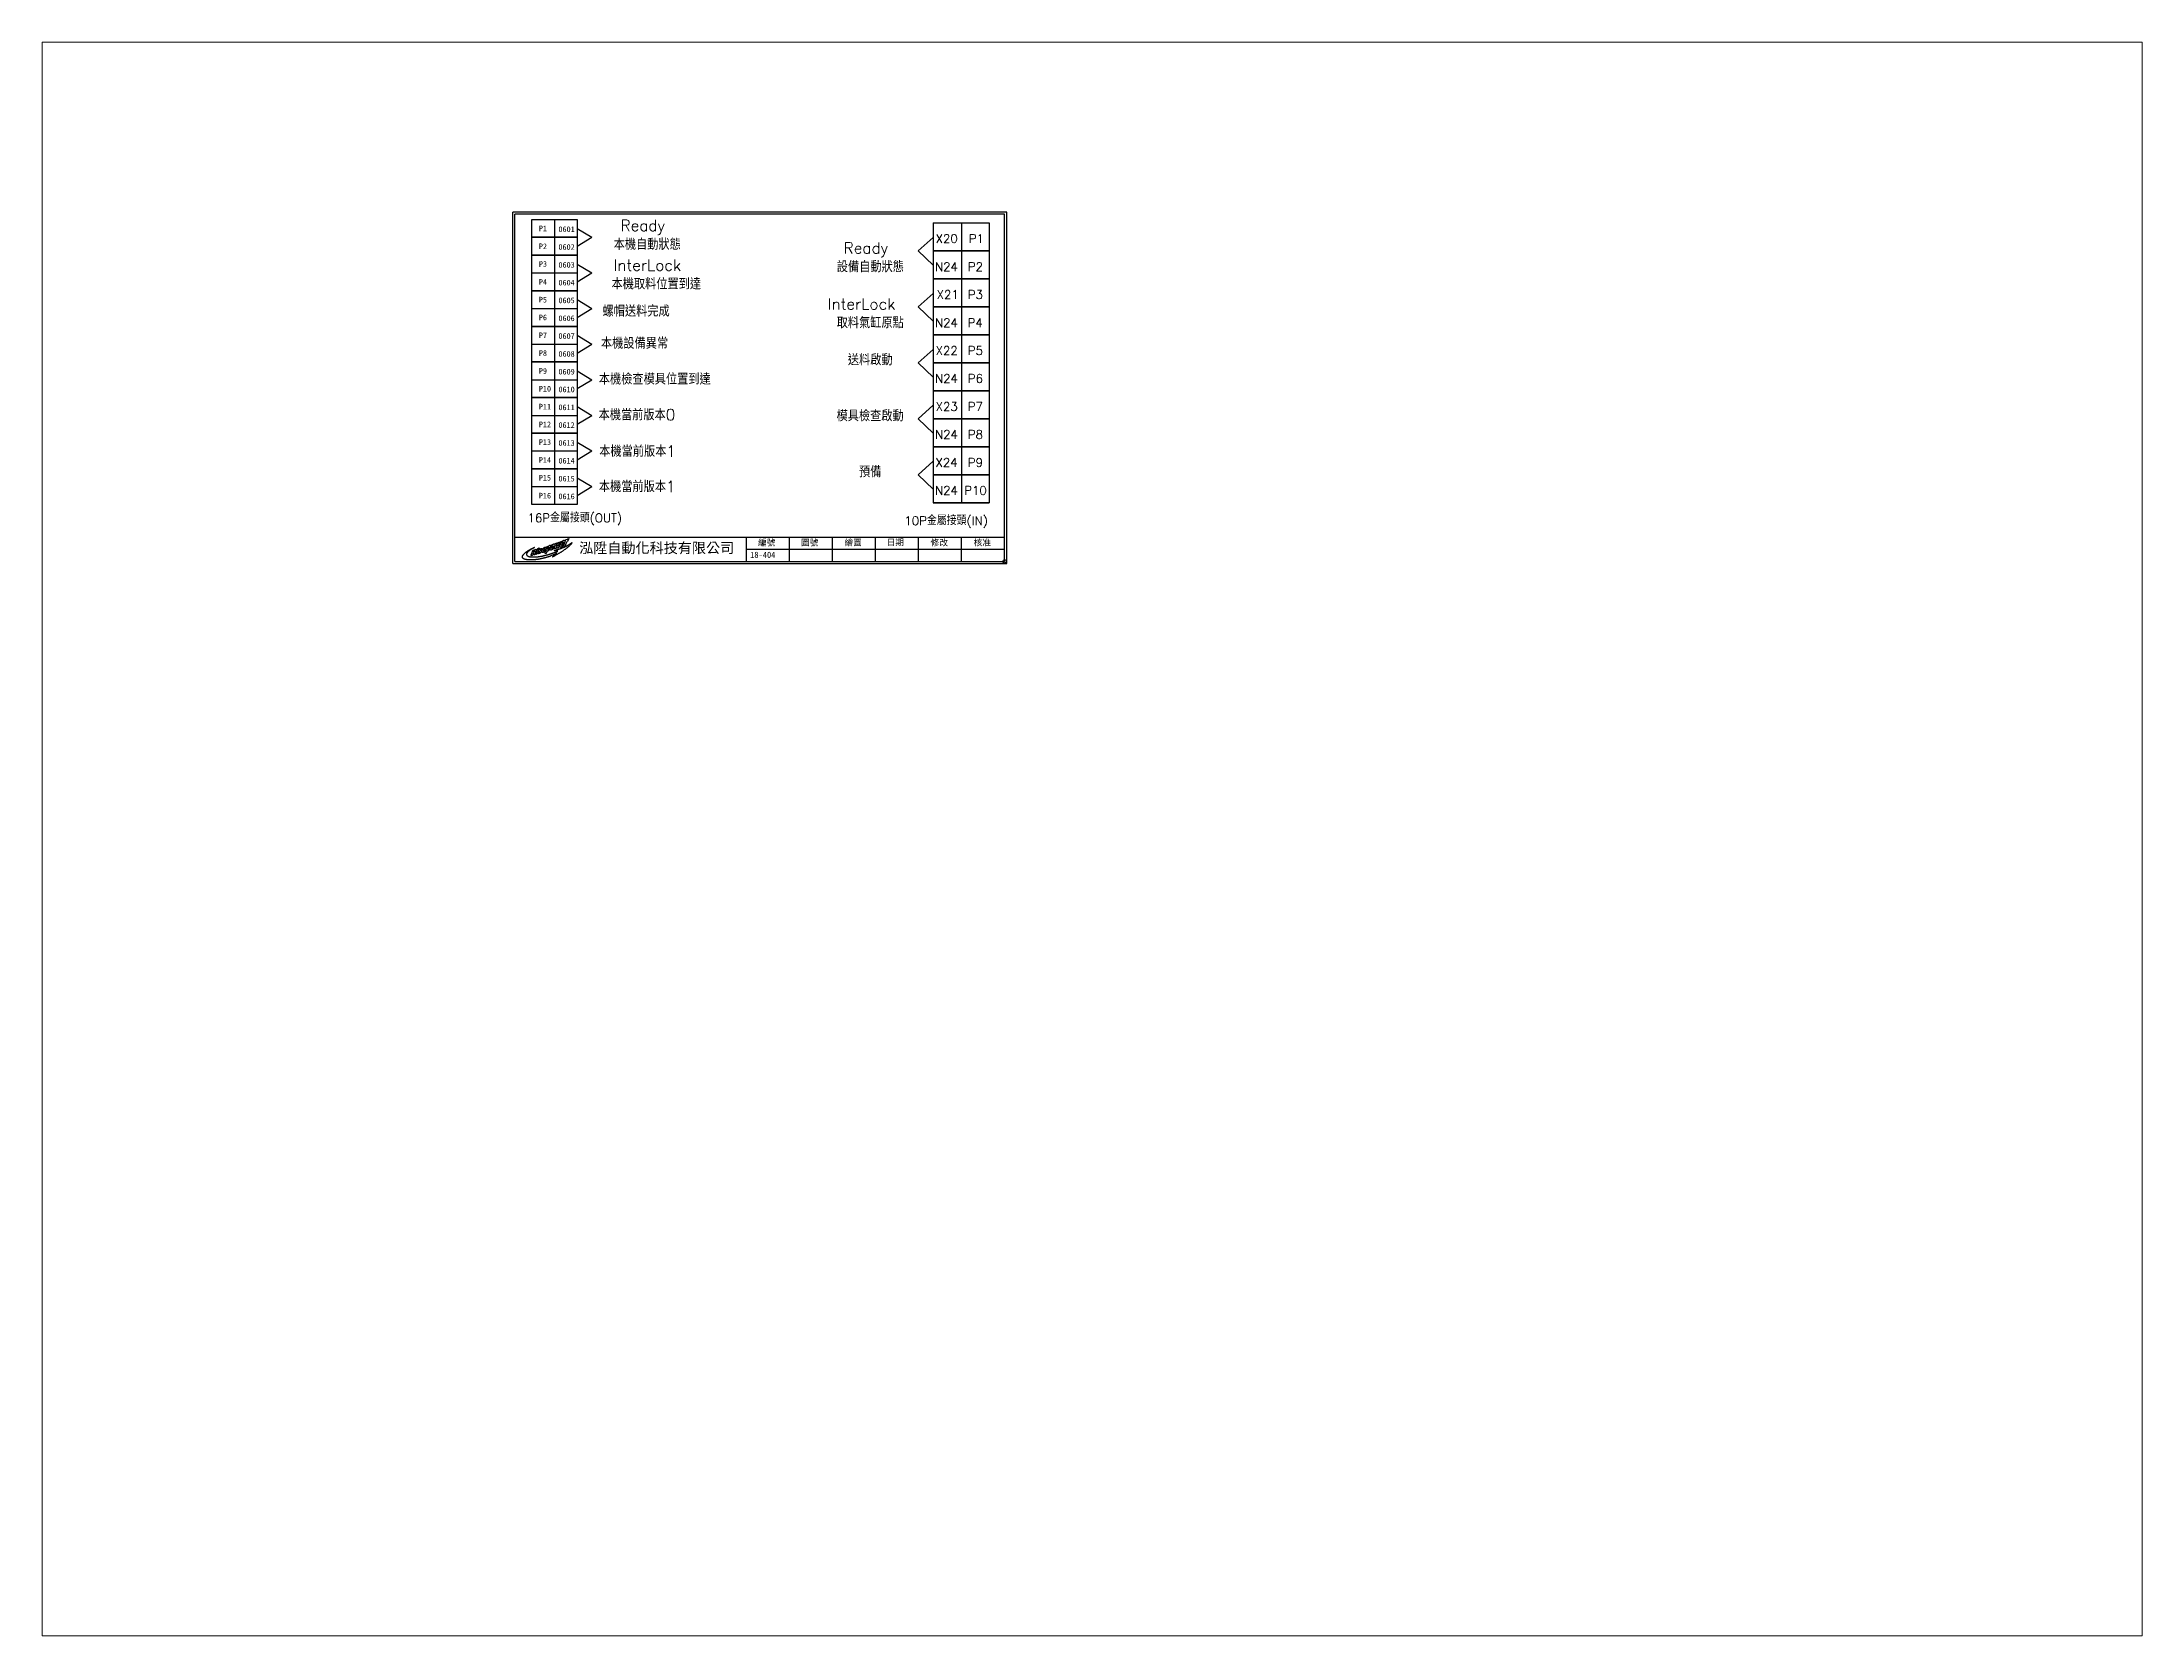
# Paper-space layout '配置1' of a CAD drawing. Extents: x 26 to 231, y 20 to 176.
# The model-space entities are those that its viewports show. They can reach past a viewport. Long polylines and large blocks are cut down to what shows.
import ezdxf

# ---------------------------------------------------------------- set-up
doc = ezdxf.new("R2010")
doc.units = 0
doc.layers.get('0').update_dxf_attribs({"linetype": 'CONTINUOUS'})
for name, color, linetype in [('圖框層', 7, 'CONTINUOUS'), ('標尺寸層', 3, 'CONTINUOUS'), ('輪廓線層', 7, 'CONTINUOUS')]:
    doc.layers.add(name, color=color, linetype=linetype)
doc.styles.add('CNS', font='romanc.shx', dxfattribs={"bigfont": 'chineset.shx'})
doc.styles.add('STSL', font='kaiu.ttf')

psp = doc.layouts.new('配置1')

msp = doc.modelspace()

# ---------------------------------------------------------------- texts
at = {"layer": '圖框層', "color": 7, "style": 'STSL'}
for s, height, p in [('P1', 3.29, (290.1, 457.9)), ('0601', 3.29, (301.5, 457.4)), ('P2', 3.29, (290.1, 447.5)), ('P3', 3.29, (290.1, 437.2)), ('0602', 3.29, (301.5, 447.1)), ('0603', 3.29, (301.5, 436.7)), ('P4', 3.29, (290.1, 426.8)), ('0604', 3.29, (301.5, 426.4)), ('P5', 3.29, (290.1, 416.5)), ('0605', 3.29, (301.5, 416.1)), ('P6', 3.29, (290.1, 406.2)), ('0606', 3.29, (301.5, 405.7)), ('P7', 3.29, (290.1, 395.8)), ('0607', 3.29, (301.5, 395.4)), ('P8', 3.29, (290.1, 385.5)), ('P9', 3.29, (290.1, 375.1)), ('0608', 3.29, (301.5, 385)), ('P10', 3.29, (290.1, 364.8)), ('0609', 3.29, (301.5, 374.7)), ('0610', 3.29, (301.5, 364.4)), ('P11', 3.29, (290.1, 354.4)), ('0611', 3.29, (301.5, 354)), ('P12', 3.29, (290.1, 344.1)), ('0612', 3.29, (301.5, 343.7)), ('P13', 3.29, (290.1, 333.8)), ('0613', 3.29, (301.5, 333.3)), ('P14', 3.29, (290.1, 323.4)), ('0614', 3.29, (301.5, 323)), ('P15', 3.29, (290.1, 313.1)), ('P16', 3.29, (290.1, 302.7)), ('0615', 3.29, (301.5, 312.6)), ('0616', 3.29, (301.5, 302.3)), ('泓陞自動化科技有限公司', 6, (313.5, 271)), ('18-404', 3.6, (412.8, 268.2)), ('編號', 3.6, (417.4, 275.3)), ('圖號', 3.6, (442.4, 275.3)), ('繪圖', 3.6, (467.6, 275.3)), ('日期', 3.6, (492.1, 275.5)), ('修改', 3.6, (517.6, 275.3)), ('核准', 3.6, (542.6, 275.3))]:
    msp.add_text(s, height=height, dxfattribs=at).set_placement(p)
at = {"layer": '標尺寸層', "color": 7, "attachment_point": 1, "style": 'CNS'}
for s, width, insert, char_height in [('\\pi11.73;Ready\\P\\pi7.7354;本機自動狀態', 53.794, (325.8, 464.4), 6.5), ('\\pi11.73;Ready\\P\\pi7.7354;設備自動狀態', 53.794, (455.4, 451.4), 6.5), ('\\pi8.1226;\\P\\pi1.4559;X20', 16.245, (519.1, 464.4), 5), ('\\pi8.1226;\\P\\pi4.313;P1', 16.245, (535.5, 464.4), 5), ('\\pi1.834;InterLock\\P\\pi0.69261;本機取料位置到達', 52.573, (331.6, 441.4), 6.5), ('\\pi8.1226;\\P\\pi1.0988;N24', 16.245, (519.1, 448.1), 5), ('\\pi8.1226;\\P\\pi3.7178;P2', 16.245, (535.5, 448.1), 5), ('\\pi7.6677;螺帽送料完成', 53.794, (319.4, 414.8), 6.5), ('\\pi2.4445;InterLock\\P\\pi7.6677;取料氣缸原點', 53.794, (455.4, 418.9), 6.5), ('\\pi8.1226;\\P\\pi2.0511;X21', 16.245, (519.1, 431.9), 5), ('\\pi8.1226;\\P\\pi3.7178;P3', 16.245, (535.5, 431.9), 5), ('\\pi8.1226;\\P\\pi1.0988;N24', 16.245, (519.1, 415.6), 5), ('\\pi8.1226;\\P\\pi3.5988;P4', 16.245, (535.5, 415.6), 5), ('\\pi7.7354;本機設備異常', 53.794, (318.4, 396.1), 6.5), ('\\pi8.1226;\\P\\pi1.4559;X22', 16.245, (519.1, 399.4), 5), ('\\pi8.1226;\\P\\pi3.7178;P5', 16.245, (535.5, 399.4), 5), ('\\pi14.157;送料啟動', 53.794, (455.4, 386.5), 6.5), ('\\pi5.6054;本機檢查模具位置到達', 75.398, (319.3, 375.3), 6.5), ('\\pi8.1226;\\P\\pi1.0988;N24', 16.245, (519.1, 383.2), 5), ('\\pi8.1226;\\P\\pi3.7178;P6', 16.245, (535.5, 383.2), 5), ('\\pi4.969;本機當前版本0', 53.794, (319.8, 354.6), 6.5), ('\\pi7.6053;模具檢查啟動', 53.794, (455.4, 354), 6.5), ('\\pi8.1226;\\P\\pi1.4559;X23', 16.245, (519.1, 366.9), 5), ('\\pi8.1226;\\P\\pi3.7178;P7', 16.245, (535.5, 366.9), 5), ('\\pi8.1226;\\P\\pi1.0988;N24', 16.245, (519.1, 350.7), 5), ('\\pi8.1226;\\P\\pi3.7178;P8', 16.245, (535.5, 350.7), 5), ('\\pi5.7428;本機當前版本1', 53.794, (319.4, 333.4), 6.5), ('\\pi20.6;預備', 53.794, (455.4, 321.5), 6.5), ('\\pi8.1226;\\P\\pi1.3369;X24', 16.245, (519.1, 334.4), 5), ('\\pi8.1226;\\P\\pi3.7178;P9', 16.245, (535.5, 334.4), 5), ('\\pi5.7428;本機當前版本1', 53.794, (319.2, 312.9), 6.5), ('\\pi8.1226;\\P\\pi1.0988;N24', 16.245, (519.1, 318.2), 5), ('\\pi8.1226;\\P\\pi1.694;P10', 16.245, (535.5, 318.2), 5), ('16P金屬接頭(OUT)', 82.374, (283.5, 293.9), 5), ('10P金屬接頭(IN)', 93.755, (502.4, 292.3), 5)]:
    msp.add_mtext_dynamic_manual_height_columns(s, width=width, gutter_width=32.5, heights=[0], dxfattribs=dict(at, insert=insert, char_height=char_height))

# ---------------------------------------------------------------- linework, layer by layer
at = {"color": 7}
msp.add_circle((560.6, 266.2), 1, dxfattribs=at)
at = {"layer": '圖框層', "color": 7}
for p, q in [((561.9, 468.9), (274.9, 468.9)), ((274.9, 264.9), (274.9, 468.9)), ((560.6, 467.7), (276.1, 467.7)), ((276.1, 266.2), (276.1, 467.7)), ((560.6, 266.2), (560.6, 467.7)), ((561.9, 264.9), (561.9, 468.9)), ((276.1, 280.2), (560.6, 280.2)), ((410.6, 266.2), (410.6, 280.2)), ((410.6, 273.2), (560.6, 273.2)), ((435.6, 266.2), (435.6, 280.2)), ((460.6, 266.2), (460.6, 280.2)), ((485.6, 266.2), (485.6, 280.2)), ((510.6, 266.2), (510.6, 280.2)), ((535.6, 266.2), (535.6, 280.2)), ((274.9, 264.9), (561.9, 264.9)), ((276.1, 266.2), (560.6, 266.2))]:
    msp.add_line(p, q, dxfattribs=at)
at = {"layer": '標尺寸層', "color": 7}
for p, q in [((299.1, 464.7), (299.1, 444)), ((286, 454.4), (312.3, 454.4)), ((312.3, 459.5), (320.9, 454.4)), ((312.3, 449.2), (320.9, 454.4)), ((519.2, 454.3), (510.4, 446.4)), ((519.2, 462.7), (535.5, 462.7)), ((519.2, 462.7), (519.2, 300.2)), ((535.5, 462.7), (551.7, 462.7)), ((535.5, 462.7), (535.5, 446.4)), ((551.7, 462.7), (551.7, 446.4)), ((299.1, 444), (299.1, 423.3)), ((510.4, 446.4), (519.2, 438.1)), ((519.2, 446.4), (535.5, 446.4)), ((535.5, 446.4), (519.2, 446.4)), ((519.2, 446.4), (535.5, 446.4)), ((535.5, 446.4), (551.7, 446.4)), ((551.7, 446.4), (535.5, 446.4)), ((535.5, 446.4), (551.7, 446.4)), ((535.5, 446.4), (535.5, 430.2)), ((551.7, 446.4), (551.7, 430.2)), ((286, 433.7), (312.3, 433.7)), ((312.3, 438.8), (320.9, 433.7)), ((312.3, 428.5), (320.9, 433.7)), ((535.5, 430.2), (519.2, 430.2)), ((519.2, 430.2), (535.5, 430.2)), ((551.7, 430.2), (535.5, 430.2)), ((535.5, 430.2), (551.7, 430.2)), ((535.5, 430.2), (535.5, 413.9)), ((551.7, 430.2), (551.7, 413.9)), ((299.1, 423.3), (299.1, 402.6)), ((312.3, 418.2), (320.9, 413)), ((519.2, 421.8), (510.4, 413.9)), ((286, 413), (312.3, 413)), ((299.1, 402.6), (299.1, 382)), ((312.3, 407.8), (320.9, 413)), ((510.4, 413.9), (519.2, 405.6)), ((535.5, 413.9), (519.2, 413.9)), ((519.2, 413.9), (535.5, 413.9)), ((551.7, 413.9), (535.5, 413.9)), ((535.5, 413.9), (551.7, 413.9)), ((535.5, 413.9), (535.5, 397.7)), ((551.7, 413.9), (551.7, 397.7)), ((286, 392.3), (312.3, 392.3)), ((312.3, 397.5), (320.9, 392.3)), ((312.3, 387.1), (320.9, 392.3)), ((535.5, 397.7), (519.2, 397.7)), ((519.2, 397.7), (535.5, 397.7)), ((551.7, 397.7), (535.5, 397.7)), ((535.5, 397.7), (551.7, 397.7)), ((535.5, 397.7), (535.5, 381.5)), ((551.7, 397.7), (551.7, 381.5)), ((299.1, 382), (299.1, 361.3)), ((519.2, 389.3), (510.4, 381.5)), ((510.4, 381.5), (519.2, 373.1)), ((535.5, 381.5), (519.2, 381.5)), ((519.2, 381.5), (535.5, 381.5)), ((551.7, 381.5), (535.5, 381.5)), ((535.5, 381.5), (551.7, 381.5)), ((535.5, 381.5), (535.5, 365.2)), ((551.7, 381.5), (551.7, 365.2)), ((286, 371.6), (312.3, 371.6)), ((312.3, 376.8), (320.9, 371.6)), ((312.3, 366.5), (320.9, 371.6)), ((299.1, 361.3), (299.1, 340.6)), ((312.3, 356.1), (320.9, 350.9)), ((519.2, 356.9), (510.4, 349)), ((535.5, 365.2), (519.2, 365.2)), ((519.2, 365.2), (535.5, 365.2)), ((551.7, 365.2), (535.5, 365.2)), ((535.5, 365.2), (551.7, 365.2)), ((535.5, 365.2), (535.5, 349)), ((551.7, 365.2), (551.7, 349)), ((286, 350.9), (312.3, 350.9)), ((312.3, 345.8), (320.9, 350.9)), ((510.4, 349), (519.2, 340.6)), ((535.5, 349), (519.2, 349)), ((519.2, 349), (535.5, 349)), ((551.7, 349), (535.5, 349)), ((535.5, 349), (551.7, 349)), ((535.5, 349), (535.5, 332.7)), ((551.7, 349), (551.7, 332.7)), ((286, 330.3), (312.3, 330.3)), ((299.1, 340.6), (299.1, 319.9)), ((312.3, 335.4), (320.9, 330.3)), ((312.3, 325.1), (320.9, 330.3)), ((535.5, 332.7), (519.2, 332.7)), ((519.2, 332.7), (535.5, 332.7)), ((519.2, 332.7), (535.5, 332.7)), ((535.5, 332.7), (519.2, 332.7)), ((519.2, 332.7), (535.5, 332.7)), ((551.7, 332.7), (535.5, 332.7)), ((535.5, 332.7), (551.7, 332.7)), ((535.5, 332.7), (551.7, 332.7)), ((551.7, 332.7), (535.5, 332.7)), ((535.5, 332.7), (551.7, 332.7)), ((535.5, 332.7), (535.5, 316.5)), ((551.7, 332.7), (551.7, 316.5)), ((299.1, 319.9), (299.1, 299.2)), ((519.2, 324.4), (510.4, 316.5)), ((286, 309.6), (312.3, 309.6)), ((312.3, 314.7), (320.9, 309.6)), ((312.3, 304.4), (320.9, 309.6)), ((510.4, 316.5), (519.2, 308.1)), ((535.5, 316.5), (519.2, 316.5)), ((519.2, 316.5), (535.5, 316.5)), ((551.7, 316.5), (535.5, 316.5)), ((535.5, 316.5), (551.7, 316.5)), ((535.5, 316.5), (535.5, 300.2)), ((551.7, 316.5), (551.7, 300.2)), ((519.2, 300.2), (535.5, 300.2)), ((535.5, 300.2), (519.2, 300.2)), ((519.2, 300.2), (535.5, 300.2)), ((535.5, 300.2), (519.2, 300.2)), ((519.2, 300.2), (535.5, 300.2)), ((535.5, 300.2), (551.7, 300.2)), ((551.7, 300.2), (535.5, 300.2)), ((535.5, 300.2), (551.7, 300.2)), ((551.7, 300.2), (535.5, 300.2)), ((535.5, 300.2), (551.7, 300.2))]:
    msp.add_line(p, q, dxfattribs=at)
for points in [[(286, 464.7), (312.3, 464.7), (312.3, 444), (286, 444)], [(286, 464.7), (312.3, 464.7), (312.3, 454.4), (286, 454.4)], [(286, 454.4), (312.3, 454.4), (312.3, 444), (286, 444)], [(286, 444), (312.3, 444), (312.3, 423.3), (286, 423.3)], [(286, 423.3), (312.3, 423.3), (312.3, 402.6), (286, 402.6)], [(286, 402.6), (312.3, 402.6), (312.3, 382), (286, 382)], [(286, 382), (312.3, 382), (312.3, 361.3), (286, 361.3)], [(286, 361.3), (312.3, 361.3), (312.3, 340.6), (286, 340.6)], [(286, 340.6), (312.3, 340.6), (312.3, 319.9), (286, 319.9)], [(286, 319.9), (312.3, 319.9), (312.3, 299.2), (286, 299.2)]]:
    msp.add_lwpolyline(points, close=True, dxfattribs=at)
at = {"layer": '輪廓線層', "color": 7}
for points in [[(299.5, 270.4), (299.2, 270.2), (298.9, 270.1), (298.6, 270), (298.3, 269.9), (298, 269.7), (297.7, 269.6), (297.4, 269.5), (297.1, 269.4), (296.9, 269.3), (296.6, 269.2), (296.4, 269.1), (296.2, 269), (296, 269), (295.8, 268.9), (295.5, 268.8), (295.3, 268.7), (295, 268.7), (294.8, 268.6), (294.5, 268.5), (294.2, 268.4), (293.9, 268.3), (293.6, 268.3), (293.3, 268.2), (293.1, 268.1), (292.8, 268), (292.6, 268), (292.3, 267.9), (292.1, 267.9), (291.9, 267.8), (291.7, 267.8), (291.5, 267.7), (291.3, 267.7), (291.1, 267.6), (290.9, 267.6), (290.8, 267.6), (290.6, 267.5), (290.4, 267.5), (290.2, 267.4), (290, 267.4), (289.8, 267.4), (289.7, 267.3), (289.5, 267.3), (289.3, 267.3), (289.1, 267.3), (288.9, 267.2), (288.8, 267.2), (288.6, 267.2), (288.4, 267.2), (288.3, 267.2), (288.1, 267.1), (287.9, 267.1), (287.8, 267.1), (287.6, 267.1), (287.5, 267.1), (287.3, 267.1), (287.1, 267), (287, 267), (286.8, 267), (286.6, 267), (286.5, 267), (286.3, 267), (286.1, 267), (285.9, 267), (285.8, 267), (285.6, 267), (285.4, 267), (285.3, 267), (285.1, 267), (285, 267), (284.9, 267), (284.7, 267), (284.6, 267), (284.5, 267), (284.4, 267), (284.3, 267), (284.1, 267), (284, 267), (283.9, 267), (283.8, 267), (283.7, 267), (283.6, 267.1), (283.4, 267.1), (283.3, 267.1), (283.2, 267.1), (283, 267.1), (282.9, 267.1), (282.8, 267.2), (282.6, 267.2), (282.5, 267.2), (282.4, 267.3), (282.2, 267.3), (282.1, 267.3), (282, 267.4), (281.8, 267.4), (281.7, 267.5), (281.6, 267.5), (281.5, 267.5), (281.4, 267.6), (281.3, 267.6), (281.2, 267.7), (281.1, 267.7), (281.1, 267.8), (281, 267.8), (280.9, 267.9), (280.9, 267.9), (280.8, 268), (280.8, 268), (280.8, 268), (280.7, 268.1), (280.7, 268.1), (280.7, 268.2), (280.7, 268.2), (280.6, 268.2), (280.6, 268.3), (280.6, 268.3), (280.6, 268.3), (280.6, 268.4), (280.6, 268.4), (280.6, 268.4), (280.6, 268.5), (280.6, 268.5), (280.6, 268.5), (280.6, 268.5), (280.6, 268.6), (280.6, 268.6), (280.5, 268.6), (280.5, 268.7), (280.5, 268.7), (280.5, 268.8), (280.5, 268.8), (280.5, 268.8), (280.5, 268.9), (280.5, 268.9), (280.5, 269), (280.5, 269), (280.5, 269), (280.5, 269.1), (280.5, 269.1), (280.5, 269.1), (280.5, 269.2), (280.6, 269.2), (280.6, 269.3), (280.6, 269.3), (280.6, 269.4), (280.7, 269.4), (280.7, 269.5), (280.7, 269.6), (280.8, 269.6), (280.8, 269.7), (280.9, 269.8), (280.9, 269.9), (281, 270), (281.1, 270), (281.1, 270.1), (281.2, 270.2), (281.3, 270.3), (281.4, 270.4), (281.5, 270.5), (281.6, 270.6), (281.7, 270.7), (281.8, 270.8), (281.9, 270.9), (282, 271), (282.2, 271.2), (282.3, 271.3), (282.4, 271.4), (282.5, 271.5), (282.7, 271.6), (282.8, 271.7), (283, 271.8), (283.1, 271.9), (283.2, 272), (283.3, 272.1), (283.5, 272.1), (283.6, 272.2), (283.7, 272.3), (283.9, 272.4), (284, 272.5), (284.1, 272.5), (284.2, 272.6), (284.3, 272.7), (284.4, 272.7), (284.5, 272.8), (284.7, 272.9), (284.8, 272.9), (284.9, 273), (285, 273), (285.1, 273.1), (285.2, 273.2), (285.3, 273.2), (285.5, 273.3), (285.7, 273.4), (285.8, 273.5), (286, 273.6), (286.2, 273.7), (286.5, 273.8), (286.7, 273.9), (286.8, 274), (287, 274.1), (287.2, 274.2), (287.3, 274.2), (287.4, 274.3), (287.5, 274.3), (287.5, 274.3), (287.6, 274.3), (287.6, 274.3), (287.6, 274.3), (287.5, 274.3), (287.5, 274.3), (287.5, 274.2), (287.4, 274.2), (287.3, 274.1), (287.3, 274.1), (287.2, 274.1), (287.1, 274), (287, 273.9), (286.9, 273.9), (286.8, 273.8), (286.6, 273.8), (286.5, 273.7), (286.4, 273.6), (286.3, 273.6), (286.1, 273.5), (286, 273.4), (285.9, 273.3), (285.8, 273.3), (285.6, 273.2), (285.5, 273.1), (285.4, 273), (285.2, 272.9), (285.1, 272.9), (285, 272.8), (284.9, 272.7), (284.8, 272.6), (284.6, 272.5), (284.5, 272.4), (284.4, 272.4), (284.3, 272.3), (284.2, 272.2), (284.1, 272.1), (284, 272), (283.9, 271.9), (283.8, 271.9), (283.7, 271.8), (283.6, 271.7), (283.5, 271.6), (283.4, 271.5), (283.4, 271.4), (283.3, 271.4), (283.2, 271.3), (283.2, 271.2), (283.1, 271.2), (283.1, 271.1), (283.1, 271), (283, 271), (283, 270.9), (283, 270.8), (282.9, 270.8), (282.9, 270.7), (282.9, 270.6), (282.9, 270.6), (282.9, 270.5), (282.9, 270.5), (282.8, 270.4), (282.8, 270.4), (282.8, 270.3), (282.8, 270.3), (282.8, 270.2), (282.8, 270.2), (282.9, 270.1), (282.9, 270.1), (282.9, 270.1), (282.9, 270), (282.9, 270), (282.9, 269.9), (282.9, 269.9), (282.9, 269.9), (283, 269.8), (283, 269.8), (283, 269.8), (283, 269.7), (283.1, 269.7), (283.1, 269.7), (283.1, 269.6), (283.1, 269.6), (283.2, 269.6), (283.2, 269.5), (283.3, 269.5), (283.3, 269.5), (283.3, 269.5), (283.4, 269.4), (283.4, 269.4), (283.5, 269.4), (283.6, 269.3), (283.6, 269.3), (283.7, 269.3), (283.7, 269.3), (283.8, 269.2), (283.9, 269.2), (283.9, 269.2), (284, 269.1), (284.1, 269.1), (284.2, 269.1), (284.2, 269), (284.3, 269), (284.4, 269), (284.5, 269), (284.5, 269), (284.6, 268.9), (284.7, 268.9), (284.8, 268.9), (284.9, 268.9), (285, 268.9), (285.1, 268.9), (285.2, 268.9), (285.3, 268.8), (285.4, 268.8), (285.5, 268.8), (285.7, 268.8), (285.8, 268.8), (285.9, 268.8), (286.1, 268.8), (286.2, 268.8), (286.4, 268.8), (286.5, 268.8), (286.7, 268.8), (286.8, 268.8), (287, 268.8), (287.2, 268.8), (287.4, 268.8), (287.5, 268.8), (287.7, 268.8), (287.9, 268.8), (288.1, 268.8), (288.3, 268.8), (288.5, 268.8), (288.7, 268.9), (288.9, 268.9), (289, 268.9), (289.2, 268.9), (289.4, 268.9), (289.6, 268.9), (289.7, 269), (289.9, 269), (290, 269), (290.2, 269), (290.4, 269), (290.6, 269.1), (290.7, 269.1), (290.9, 269.1), (291.2, 269.2), (291.4, 269.2), (291.6, 269.2), (291.9, 269.3), (292.1, 269.3), (292.4, 269.4), (292.7, 269.4), (293, 269.5), (293.2, 269.6), (293.5, 269.6), (293.8, 269.7), (294.1, 269.8), (294.4, 269.8), (294.6, 269.9), (294.9, 270), (295.2, 270), (295.4, 270.1), (295.6, 270.2), (295.9, 270.2), (296.1, 270.3), (296.3, 270.4), (296.5, 270.4), (296.7, 270.5), (296.8, 270.5), (297, 270.6), (297.1, 270.6), (297.3, 270.7), (297.4, 270.7), (297.5, 270.7), (297.6, 270.8), (297.7, 270.8), (297.8, 270.9), (297.9, 270.9), (298, 270.9), (298.2, 271), (298.3, 271.1), (298.5, 271.1), (298.7, 271.2), (298.8, 271.3), (299, 271.3), (299.2, 271.4), (299.3, 271.4), (299.5, 271.5), (299.6, 271.5), (299.7, 271.6), (299.9, 271.6), (300, 271.7), (300.1, 271.7), (300.2, 271.8), (300.3, 271.8), (300.4, 271.8), (300.5, 271.9), (300.6, 271.9), (300.7, 272), (300.8, 272), (300.9, 272), (300.9, 272.1), (300.9, 272.1), (301, 272.1), (300.9, 272.1), (300.9, 272.2), (300.9, 272.2), (300.8, 272.2), (300.8, 272.2), (300.7, 272.2), (300.6, 272.2), (300.5, 272.2), (300.5, 272.2), (300.4, 272.3), (300.3, 272.3), (300.2, 272.3), (300.1, 272.3), (300, 272.3), (299.9, 272.3), (299.8, 272.3), (299.8, 272.3), (299.7, 272.3), (299.6, 272.3), (299.5, 272.3), (299.4, 272.4), (299.3, 272.4), (299.2, 272.4), (299.2, 272.4), (299.1, 272.4), (299.1, 272.4), (299, 272.4), (299, 272.4), (299, 272.4), (298.9, 272.5), (298.9, 272.5), (299, 272.5), (299, 272.5), (299, 272.5), (299.1, 272.5), (299.1, 272.6), (299.2, 272.6), (299.3, 272.6), (299.4, 272.6), (299.5, 272.7), (299.7, 272.7), (299.8, 272.7), (300, 272.8), (300.1, 272.8), (300.3, 272.9), (300.4, 272.9), (300.6, 273), (300.8, 273), (301, 273.1), (301.2, 273.1), (301.3, 273.2), (301.5, 273.2), (301.7, 273.3), (301.9, 273.4), (302.1, 273.4), (302.3, 273.5), (302.5, 273.5), (302.6, 273.6), (302.8, 273.7), (303, 273.7), (303.2, 273.8), (303.5, 273.9), (303.7, 274), (303.9, 274.1), (304.2, 274.2), (304.4, 274.3), (304.7, 274.4), (305, 274.5), (305.2, 274.7), (305.5, 274.8), (305.7, 274.9), (305.9, 275), (306.1, 275.1), (306.3, 275.2), (306.5, 275.3), (306.7, 275.4), (306.9, 275.5), (307.1, 275.6), (307.2, 275.7), (307.4, 275.8), (307.6, 275.9), (307.7, 276), (307.9, 276.1), (308, 276.2), (308.2, 276.3), (308.3, 276.4), (308.5, 276.5), (308.6, 276.6), (308.7, 276.7), (308.9, 276.8), (309, 276.9), (309.1, 277), (309.1, 277), (309.2, 277.1), (309.2, 277.1), (309.3, 277.1), (309.3, 277.1), (309.3, 277), (309.2, 277), (309.2, 276.9), (309.2, 276.8), (309.1, 276.7), (309.1, 276.7), (309, 276.6), (309, 276.5), (308.9, 276.4), (308.9, 276.4), (308.8, 276.3), (308.8, 276.2), (308.7, 276.2), (308.6, 276.1), (308.6, 276), (308.5, 276), (308.5, 275.9), (308.4, 275.8), (308.3, 275.7), (308.2, 275.6), (308.1, 275.6), (308, 275.5), (307.9, 275.3), (307.8, 275.2), (307.7, 275.1), (307.6, 275), (307.4, 274.9), (307.3, 274.7), (307.1, 274.6), (307, 274.5), (306.8, 274.3), (306.7, 274.2), (306.5, 274), (306.3, 273.9), (306.1, 273.8), (306, 273.6), (305.8, 273.4), (305.5, 273.3), (305.3, 273.1), (305.1, 273), (304.8, 272.8), (304.6, 272.6), (304.3, 272.5), (304.1, 272.3), (303.8, 272.1), (303.6, 271.9), (303.3, 271.8), (303, 271.6), (302.8, 271.4), (302.5, 271.3), (302.3, 271.1), (302, 271), (301.7, 270.8), (301.5, 270.7), (301.2, 270.5), (300.9, 270.4), (300.7, 270.2), (300.4, 270.1), (300.2, 269.9), (299.9, 269.8), (299.7, 269.7), (299.5, 269.5), (299.3, 269.4), (299.2, 269.4), (299, 269.3), (298.9, 269.2), (298.7, 269.1), (298.6, 269.1), (298.5, 269), (298.4, 269), (298.3, 268.9), (298.3, 268.9), (298.2, 268.9), (298.1, 268.8), (298.1, 268.8), (298.1, 268.8), (298, 268.8), (298.1, 268.8), (298.1, 268.9), (298.1, 268.9), (298.2, 269), (298.3, 269), (298.3, 269.1), (298.4, 269.2), (298.6, 269.3), (298.7, 269.4), (298.8, 269.5), (299, 269.6), (299.2, 269.7), (299.3, 269.8), (299.5, 270), (299.6, 270.1), (299.8, 270.2), (299.9, 270.3), (300.1, 270.4), (300.2, 270.5), (300.3, 270.6), (300.4, 270.7), (300.5, 270.7), (300.6, 270.8), (300.6, 270.8), (300.6, 270.8), (300.6, 270.8), (300.5, 270.8), (300.4, 270.8), (300.3, 270.7), (300.1, 270.7), (299.9, 270.6), (299.7, 270.5)], [(288.1, 271.5), (288.2, 271.5), (288.2, 271.5), (288.2, 271.5), (288.2, 271.5), (288.2, 271.4), (288.2, 271.4), (288.2, 271.4), (288.2, 271.3), (288.2, 271.3), (288.2, 271.3), (288.2, 271.2), (288.2, 271.2), (288.2, 271.2), (288.2, 271.1), (288.1, 271.1), (288.1, 271.1), (288.1, 271), (288.1, 271), (288.1, 270.9), (288.1, 270.9), (288.1, 270.9), (288.1, 270.8), (288, 270.8), (288, 270.7), (288, 270.7), (288, 270.7), (288, 270.6), (288, 270.6), (288, 270.6), (288, 270.6), (288, 270.5), (288, 270.5), (288, 270.5), (288, 270.5), (287.9, 270.4), (287.9, 270.4), (287.9, 270.4), (287.9, 270.4), (287.9, 270.3), (287.9, 270.3), (287.9, 270.3), (287.9, 270.3), (287.9, 270.3), (287.9, 270.2), (287.9, 270.2), (287.9, 270.2), (287.9, 270.2), (287.9, 270.2), (287.9, 270.2), (287.9, 270.2), (287.9, 270.2), (287.9, 270.2), (287.9, 270.1), (287.9, 270.1), (287.9, 270.1), (287.9, 270.1), (287.9, 270.1), (287.8, 270.1), (287.8, 270.1), (287.8, 270.1), (287.8, 270.1), (287.8, 270.1), (287.7, 270.1), (287.7, 270.1), (287.7, 270), (287.6, 270), (287.6, 270), (287.6, 270), (287.5, 270), (287.5, 270), (287.5, 270), (287.4, 270), (287.4, 270), (287.3, 270), (287.3, 269.9), (287.3, 269.9), (287.2, 269.9), (287.2, 269.9), (287.2, 269.9), (287.2, 269.9), (287.1, 269.9), (287.1, 269.9), (287.1, 269.9), (287.1, 269.9), (287.1, 269.9), (287.1, 269.9), (287.1, 269.9), (287.1, 269.9), (287.1, 269.9), (287.1, 270), (287.1, 270), (287.1, 270), (287.1, 270), (287.1, 270), (287.1, 270.1), (287.1, 270.1), (287.1, 270.1), (287.1, 270.2), (287.1, 270.2), (287.1, 270.2), (287.1, 270.2), (287.1, 270.3), (287.1, 270.3), (287.1, 270.3), (287.1, 270.3), (287.1, 270.4), (287.1, 270.4), (287.2, 270.4), (287.2, 270.4), (287.2, 270.5), (287.2, 270.5), (287.2, 270.5), (287.2, 270.6), (287.2, 270.6), (287.2, 270.6), (287.2, 270.6), (287.2, 270.7), (287.2, 270.7), (287.2, 270.7), (287.2, 270.7), (287.2, 270.8), (287.3, 270.8), (287.3, 270.8), (287.3, 270.8), (287.3, 270.8), (287.3, 270.8), (287.3, 270.9), (287.3, 270.9), (287.3, 270.9), (287.3, 270.9), (287.2, 270.9), (287.2, 270.9), (287.2, 270.9), (287.2, 270.9), (287.2, 270.9), (287.2, 270.9), (287.2, 270.9), (287.2, 270.9), (287.2, 270.9), (287.2, 270.9), (287.2, 270.9), (287.1, 270.9), (287.1, 270.9), (287.1, 270.9), (287.1, 270.9), (287.1, 270.9), (287.1, 270.9), (287, 270.9), (287, 270.9), (287, 270.9), (287, 270.9), (287, 270.9), (287, 270.9), (286.9, 270.9), (286.9, 270.9), (286.9, 270.9), (286.9, 270.9), (286.9, 270.8), (286.8, 270.8), (286.8, 270.8), (286.8, 270.8), (286.8, 270.8), (286.8, 270.8), (286.8, 270.8), (286.7, 270.8), (286.7, 270.7), (286.7, 270.7), (286.7, 270.7), (286.7, 270.7), (286.7, 270.7), (286.7, 270.7), (286.7, 270.7), (286.7, 270.6), (286.7, 270.6), (286.7, 270.6), (286.7, 270.6), (286.7, 270.6), (286.7, 270.6), (286.7, 270.6), (286.7, 270.5), (286.7, 270.5), (286.6, 270.5), (286.6, 270.5), (286.6, 270.5), (286.6, 270.4), (286.6, 270.4), (286.6, 270.4), (286.6, 270.4), (286.6, 270.3), (286.6, 270.3), (286.6, 270.3), (286.6, 270.2), (286.6, 270.2), (286.5, 270.2), (286.5, 270.2), (286.5, 270.2), (286.5, 270.1), (286.5, 270.1), (286.5, 270.1), (286.5, 270.1), (286.5, 270), (286.5, 270), (286.5, 270), (286.5, 270), (286.5, 269.9), (286.5, 269.9), (286.4, 269.9), (286.4, 269.9), (286.4, 269.8), (286.4, 269.8), (286.4, 269.8), (286.4, 269.8), (286.4, 269.8), (286.4, 269.8), (286.4, 269.7), (286.4, 269.7), (286.4, 269.7), (286.3, 269.7), (286.3, 269.7), (286.3, 269.7), (286.3, 269.7), (286.2, 269.6), (286.2, 269.6), (286.2, 269.6), (286.1, 269.6), (286.1, 269.6), (286, 269.6), (286, 269.6), (285.9, 269.6), (285.9, 269.5), (285.8, 269.5), (285.8, 269.5), (285.7, 269.5), (285.7, 269.5), (285.7, 269.5), (285.6, 269.5), (285.6, 269.5), (285.6, 269.5), (285.6, 269.5), (285.6, 269.5), (285.5, 269.5), (285.5, 269.5), (285.5, 269.6), (285.6, 269.6), (285.6, 269.6), (285.6, 269.6), (285.6, 269.7), (285.6, 269.7), (285.6, 269.8), (285.6, 269.8), (285.6, 269.8), (285.7, 269.9), (285.7, 269.9), (285.7, 269.9), (285.7, 270), (285.7, 270), (285.7, 270), (285.7, 270.1), (285.7, 270.1), (285.7, 270.1), (285.7, 270.2), (285.8, 270.2), (285.8, 270.2), (285.8, 270.3), (285.8, 270.3), (285.8, 270.3), (285.8, 270.4), (285.8, 270.4), (285.8, 270.4), (285.8, 270.5), (285.8, 270.5), (285.9, 270.5), (285.9, 270.6), (285.9, 270.6), (285.9, 270.7), (285.9, 270.7), (286, 270.8), (286, 270.8), (286, 270.9), (286, 270.9), (286, 271), (286, 271), (286.1, 271.1), (286.1, 271.1), (286.1, 271.2), (286.1, 271.2), (286.1, 271.2), (286.1, 271.3), (286.1, 271.3), (286.2, 271.3), (286.2, 271.4), (286.2, 271.4), (286.2, 271.5), (286.2, 271.5), (286.2, 271.5), (286.2, 271.5), (286.2, 271.6), (286.2, 271.6), (286.2, 271.6), (286.2, 271.6), (286.3, 271.7), (286.3, 271.7), (286.3, 271.7), (286.3, 271.8), (286.3, 271.8), (286.3, 271.9), (286.3, 271.9), (286.3, 272), (286.4, 272), (286.4, 272.1), (286.4, 272.1), (286.4, 272.2), (286.4, 272.2), (286.4, 272.3), (286.5, 272.3), (286.5, 272.3), (286.5, 272.4), (286.5, 272.4), (286.5, 272.4), (286.5, 272.4), (286.5, 272.5), (286.5, 272.5), (286.6, 272.5), (286.6, 272.5), (286.6, 272.5), (286.7, 272.6), (286.8, 272.6), (286.9, 272.6), (287, 272.7), (287.2, 272.7), (287.3, 272.8), (287.5, 272.9), (287.7, 272.9), (287.8, 273), (288, 273), (288.1, 273.1), (288.2, 273.1), (288.3, 273.1), (288.4, 273.2), (288.4, 273.2), (288.4, 273.2), (288.5, 273.2), (288.5, 273.2), (288.5, 273.2), (288.5, 273.2), (288.5, 273.2), (288.6, 273.2), (288.6, 273.2), (288.6, 273.2), (288.6, 273.2), (288.6, 273.1), (288.6, 273.1), (288.6, 273.1), (288.7, 273.1), (288.7, 273.1), (288.7, 273.1), (288.7, 273.1), (288.7, 273), (288.7, 273), (288.7, 273), (288.7, 273), (288.7, 272.9), (288.7, 272.9), (288.7, 272.9), (288.7, 272.9), (288.7, 272.8), (288.7, 272.8), (288.7, 272.8), (288.7, 272.8), (288.7, 272.7), (288.7, 272.7), (288.7, 272.7), (288.7, 272.6), (288.7, 272.6), (288.7, 272.6), (288.7, 272.5), (288.6, 272.5), (288.6, 272.5), (288.6, 272.4), (288.6, 272.4), (288.6, 272.4), (288.6, 272.3), (288.5, 272.3), (288.5, 272.3), (288.5, 272.2), (288.5, 272.2), (288.5, 272.2), (288.4, 272.1), (288.4, 272.1), (288.4, 272.1), (288.4, 272), (288.3, 272), (288.3, 271.9), (288.3, 271.9), (288.3, 271.9), (288.2, 271.9), (288.2, 271.8), (288.2, 271.8), (288.2, 271.8), (288.2, 271.8), (288.1, 271.7), (288.1, 271.7), (288.1, 271.7), (288.1, 271.7), (288.1, 271.7), (288, 271.7), (288, 271.6), (288, 271.6), (288, 271.6), (288, 271.6), (288, 271.6), (288, 271.6), (288, 271.6), (288, 271.6), (288, 271.6), (288, 271.6), (288, 271.6), (288, 271.6), (288, 271.6), (288.1, 271.6), (288.1, 271.6), (288.1, 271.6), (288.1, 271.5)], [(287.5, 271.7), (287.5, 271.7), (287.4, 271.7), (287.4, 271.7), (287.4, 271.7), (287.4, 271.7), (287.3, 271.7), (287.3, 271.7), (287.3, 271.6), (287.3, 271.6), (287.2, 271.6), (287.2, 271.6), (287.2, 271.6), (287.2, 271.6), (287.1, 271.6), (287.1, 271.6), (287.1, 271.6), (287.1, 271.6), (287.1, 271.6), (287.1, 271.7), (287.1, 271.7), (287.1, 271.7), (287.1, 271.7), (287.1, 271.7), (287.1, 271.7), (287.1, 271.8), (287.1, 271.8), (287.1, 271.8), (287.1, 271.8), (287.1, 271.8), (287.1, 271.9), (287.1, 271.9), (287.1, 271.9), (287.1, 271.9), (287.1, 271.9), (287.2, 272), (287.2, 272), (287.2, 272), (287.2, 272), (287.2, 272.1), (287.2, 272.1), (287.3, 272.1), (287.3, 272.1), (287.3, 272.1), (287.4, 272.2), (287.4, 272.2), (287.4, 272.2), (287.5, 272.2), (287.5, 272.2), (287.5, 272.2), (287.6, 272.2), (287.6, 272.2), (287.6, 272.2), (287.6, 272.2), (287.7, 272.2), (287.7, 272.2), (287.7, 272.2), (287.7, 272.2), (287.7, 272.2), (287.8, 272.2), (287.8, 272.2), (287.8, 272.2), (287.8, 272.2), (287.8, 272.2), (287.8, 272.2), (287.8, 272.2), (287.8, 272.1), (287.8, 272.1), (287.8, 272.1), (287.8, 272.1), (287.8, 272.1), (287.8, 272), (287.8, 272), (287.7, 272), (287.7, 272), (287.7, 272), (287.7, 271.9), (287.7, 271.9), (287.7, 271.9), (287.7, 271.9), (287.7, 271.9), (287.6, 271.8), (287.6, 271.8), (287.6, 271.8), (287.6, 271.8), (287.6, 271.8), (287.5, 271.8), (287.5, 271.8)], [(289.1, 272.8), (290, 273.1), (289.1, 270.5), (288.3, 270.2)], [(289.4, 273.7), (290.3, 274), (290, 273.2), (289.2, 272.9)], [(290.9, 272.9), (290.9, 272.9), (290.9, 272.9), (290.9, 272.9), (290.9, 272.9), (290.9, 272.8), (290.9, 272.8), (290.9, 272.8), (290.9, 272.8), (290.9, 272.8), (290.9, 272.8), (290.9, 272.8), (290.9, 272.7), (290.9, 272.7), (290.9, 272.7), (290.9, 272.7), (290.9, 272.7), (290.9, 272.7), (290.9, 272.7), (290.9, 272.7), (290.9, 272.7), (290.9, 272.7), (291, 272.6), (291, 272.6), (291, 272.6), (291, 272.6), (291.1, 272.6), (291.1, 272.6), (291.1, 272.6), (291.2, 272.6), (291.2, 272.6), (291.3, 272.6), (291.3, 272.6), (291.4, 272.6), (291.4, 272.6), (291.4, 272.6), (291.5, 272.6), (291.5, 272.6), (291.5, 272.6), (291.5, 272.6), (291.6, 272.6), (291.6, 272.6), (291.6, 272.6), (291.6, 272.6), (291.6, 272.6), (291.6, 272.6), (291.6, 272.6), (291.7, 272.5), (291.7, 272.5), (291.7, 272.5), (291.7, 272.5), (291.7, 272.5), (291.7, 272.5), (291.7, 272.4), (291.7, 272.4), (291.7, 272.4), (291.7, 272.4), (291.7, 272.4), (291.7, 272.3), (291.7, 272.3), (291.7, 272.3), (291.7, 272.3), (291.7, 272.3), (291.7, 272.3), (291.7, 272.2), (291.7, 272.2), (291.7, 272.2), (291.7, 272.2), (291.7, 272.2), (291.7, 272.2), (291.7, 272.2), (291.7, 272.1), (291.7, 272.1), (291.7, 272.1), (291.7, 272.1), (291.6, 272), (291.6, 272), (291.6, 271.9), (291.6, 271.9), (291.6, 271.9), (291.6, 271.8), (291.5, 271.8), (291.5, 271.7), (291.5, 271.7), (291.5, 271.6), (291.4, 271.6), (291.4, 271.6), (291.4, 271.5), (291.4, 271.5), (291.3, 271.4), (291.3, 271.4), (291.3, 271.4), (291.2, 271.3), (291.2, 271.3), (291.1, 271.2), (291.1, 271.2), (291.1, 271.2), (291, 271.1), (291, 271.1), (290.9, 271.1), (290.9, 271), (290.9, 271), (290.8, 271), (290.8, 271), (290.8, 270.9), (290.7, 270.9), (290.7, 270.9), (290.6, 270.9), (290.6, 270.9), (290.6, 270.8), (290.5, 270.8), (290.5, 270.8), (290.5, 270.8), (290.4, 270.8), (290.4, 270.8), (290.3, 270.7), (290.3, 270.7), (290.3, 270.7), (290.3, 270.7), (290.2, 270.7), (290.2, 270.7), (290.2, 270.7), (290.1, 270.7), (290.1, 270.7), (290.1, 270.7), (290, 270.7), (290, 270.6), (290, 270.6), (290, 270.6), (289.9, 270.6), (289.9, 270.6), (289.9, 270.6), (289.8, 270.7), (289.8, 270.7), (289.8, 270.7), (289.8, 270.7), (289.8, 270.7), (289.7, 270.7), (289.7, 270.7), (289.7, 270.7), (289.7, 270.7), (289.7, 270.8), (289.6, 270.8), (289.6, 270.8), (289.6, 270.8), (289.6, 270.8), (289.6, 270.8), (289.6, 270.9), (289.6, 270.9), (289.6, 270.9), (289.6, 270.9), (289.6, 270.9), (289.6, 271), (289.5, 271), (289.5, 271), (289.5, 271), (289.5, 271.1), (289.5, 271.1), (289.5, 271.1), (289.5, 271.1), (289.6, 271.2), (289.6, 271.2), (289.6, 271.2), (289.6, 271.2), (289.6, 271.2), (289.6, 271.3), (289.6, 271.3), (289.6, 271.3), (289.6, 271.3), (289.6, 271.3), (289.6, 271.3), (289.6, 271.4), (289.6, 271.4), (289.6, 271.4), (289.6, 271.4), (289.7, 271.4), (289.7, 271.4), (289.7, 271.4), (289.7, 271.4), (289.7, 271.4), (289.8, 271.5), (289.8, 271.5), (289.8, 271.5), (289.8, 271.5), (289.9, 271.5), (289.9, 271.5), (289.9, 271.5), (290, 271.5), (290, 271.5), (290, 271.5), (290, 271.5), (290.1, 271.6), (290.1, 271.6), (290.1, 271.6), (290.1, 271.6), (290.2, 271.6), (290.2, 271.6), (290.2, 271.6), (290.2, 271.6), (290.3, 271.6), (290.3, 271.6), (290.3, 271.6), (290.3, 271.6), (290.3, 271.6), (290.3, 271.6), (290.4, 271.6), (290.4, 271.6), (290.4, 271.6), (290.4, 271.6), (290.4, 271.6), (290.4, 271.6), (290.4, 271.6), (290.4, 271.6), (290.4, 271.6), (290.4, 271.5), (290.4, 271.5), (290.4, 271.5), (290.4, 271.5), (290.4, 271.5), (290.4, 271.5), (290.4, 271.5), (290.4, 271.4), (290.4, 271.4), (290.4, 271.4), (290.4, 271.4), (290.4, 271.4), (290.4, 271.4), (290.4, 271.4), (290.4, 271.4), (290.4, 271.4), (290.5, 271.4), (290.5, 271.4), (290.5, 271.4), (290.5, 271.4), (290.5, 271.4), (290.5, 271.4), (290.6, 271.4), (290.6, 271.4), (290.6, 271.4), (290.6, 271.4), (290.6, 271.5), (290.7, 271.5), (290.7, 271.5), (290.7, 271.5), (290.7, 271.5), (290.7, 271.5), (290.7, 271.5), (290.7, 271.5), (290.7, 271.5), (290.7, 271.6), (290.8, 271.6), (290.8, 271.6), (290.8, 271.6), (290.8, 271.6), (290.8, 271.6), (290.8, 271.7), (290.8, 271.7), (290.8, 271.7), (290.8, 271.7), (290.8, 271.7), (290.8, 271.7), (290.8, 271.7), (290.8, 271.7), (290.8, 271.7), (290.8, 271.8), (290.8, 271.8), (290.8, 271.8), (290.7, 271.8), (290.7, 271.8), (290.7, 271.8), (290.7, 271.8), (290.7, 271.8), (290.7, 271.8), (290.6, 271.8), (290.6, 271.8), (290.6, 271.8), (290.5, 271.8), (290.5, 271.8), (290.5, 271.8), (290.5, 271.8), (290.4, 271.8), (290.4, 271.8), (290.4, 271.8), (290.3, 271.8), (290.3, 271.8), (290.3, 271.8), (290.2, 271.8), (290.2, 271.8), (290.2, 271.8), (290.1, 271.8), (290.1, 271.8), (290.1, 271.9), (290.1, 271.9), (290.1, 271.9), (290, 271.9), (290, 271.9), (290, 271.9), (290, 271.9), (290, 271.9), (290, 271.9), (290, 272), (290, 272), (290, 272), (290, 272), (290, 272), (290, 272), (290, 272.1), (290, 272.1), (290, 272.1), (290, 272.1), (290, 272.2), (290, 272.2), (290, 272.2), (290, 272.2), (290, 272.3), (290, 272.3), (290, 272.3), (290, 272.3), (290, 272.3), (290, 272.4), (290, 272.4), (290, 272.4), (290, 272.4), (290, 272.4), (290.1, 272.4), (290.1, 272.5), (290.1, 272.5), (290.1, 272.5), (290.1, 272.5), (290.1, 272.5), (290.1, 272.6), (290.1, 272.6), (290.1, 272.6), (290.1, 272.7), (290.2, 272.7), (290.2, 272.7), (290.2, 272.8), (290.2, 272.8), (290.2, 272.8), (290.3, 272.8), (290.3, 272.9), (290.3, 272.9), (290.3, 272.9), (290.3, 273), (290.4, 273), (290.4, 273), (290.4, 273.1), (290.5, 273.1), (290.5, 273.1), (290.5, 273.2), (290.6, 273.2), (290.6, 273.2), (290.6, 273.3), (290.7, 273.3), (290.7, 273.3), (290.8, 273.4), (290.8, 273.4), (290.8, 273.4), (290.9, 273.4), (290.9, 273.4), (290.9, 273.5), (291, 273.5), (291, 273.5), (291, 273.5), (291.1, 273.5), (291.1, 273.5), (291.1, 273.6), (291.1, 273.6), (291.2, 273.6), (291.2, 273.6), (291.2, 273.6), (291.3, 273.6), (291.3, 273.6), (291.3, 273.6), (291.4, 273.6), (291.4, 273.7), (291.4, 273.7), (291.4, 273.7), (291.5, 273.7), (291.5, 273.7), (291.5, 273.7), (291.5, 273.7), (291.6, 273.7), (291.6, 273.7), (291.6, 273.7), (291.6, 273.7), (291.6, 273.7), (291.7, 273.7), (291.7, 273.7), (291.7, 273.7), (291.7, 273.7), (291.7, 273.7), (291.7, 273.7), (291.7, 273.7), (291.8, 273.7), (291.8, 273.7), (291.8, 273.7), (291.8, 273.7), (291.8, 273.7), (291.8, 273.7), (291.9, 273.7), (291.9, 273.7), (291.9, 273.7), (291.9, 273.7), (291.9, 273.6), (291.9, 273.6), (291.9, 273.6), (292, 273.6), (292, 273.6), (292, 273.6), (292, 273.6), (292, 273.6), (292, 273.5), (292, 273.5), (292, 273.5), (292, 273.5), (292, 273.5), (292, 273.4), (292, 273.4), (292, 273.4), (292, 273.4), (292, 273.4), (292, 273.3), (292, 273.3), (292, 273.3), (292, 273.3), (292, 273.2), (292, 273.2), (292, 273.2), (292, 273.2), (291.9, 273.1), (291.9, 273.1), (291.9, 273.1), (291.8, 273), (291.7, 273), (291.7, 273), (291.6, 273), (291.5, 272.9), (291.5, 272.9), (291.4, 272.9), (291.4, 272.9), (291.3, 272.9), (291.3, 272.9), (291.3, 272.9), (291.3, 272.9), (291.2, 272.9), (291.2, 272.9), (291.2, 272.9), (291.2, 273), (291.2, 273), (291.2, 273), (291.2, 273), (291.2, 273), (291.2, 273), (291.2, 273), (291.2, 273), (291.2, 273), (291.2, 273), (291.1, 273), (291.1, 273), (291.1, 273), (291.1, 273), (291.1, 273), (291.1, 273), (291.1, 273), (291, 273), (291, 273), (291, 273), (291, 273), (291, 272.9), (291, 272.9), (291, 272.9)], [(292.7, 272.3), (292.7, 272.3), (292.7, 272.3), (292.7, 272.3), (292.7, 272.2), (292.7, 272.2), (292.7, 272.2), (292.7, 272.2), (292.7, 272.2), (292.7, 272.2), (292.7, 272.2), (292.7, 272.2), (292.7, 272.2), (292.8, 272.2), (292.8, 272.1), (292.8, 272.1), (292.8, 272.1), (292.8, 272.1), (292.8, 272.1), (292.9, 272.2), (292.9, 272.2), (292.9, 272.2), (292.9, 272.2), (292.9, 272.2), (293, 272.2), (293, 272.2), (293, 272.2), (293, 272.2), (293.1, 272.2), (293.1, 272.2), (293.1, 272.3), (293.1, 272.3), (293.1, 272.3), (293.1, 272.3), (293.2, 272.3), (293.2, 272.3), (293.2, 272.4), (293.2, 272.4), (293.2, 272.4), (293.2, 272.4), (293.2, 272.4), (293.2, 272.4), (293.3, 272.4), (293.3, 272.4), (293.3, 272.4), (293.3, 272.5), (293.3, 272.5), (293.4, 272.5), (293.4, 272.5), (293.4, 272.5), (293.5, 272.5), (293.6, 272.5), (293.6, 272.6), (293.7, 272.6), (293.7, 272.6), (293.8, 272.6), (293.8, 272.6), (293.9, 272.6), (293.9, 272.6), (293.9, 272.6), (293.9, 272.6), (293.9, 272.5), (293.9, 272.5), (293.9, 272.5), (293.9, 272.5), (293.9, 272.4), (293.8, 272.4), (293.8, 272.4), (293.8, 272.4), (293.8, 272.3), (293.8, 272.3), (293.8, 272.3), (293.7, 272.3), (293.7, 272.2), (293.7, 272.2), (293.7, 272.2), (293.7, 272.2), (293.6, 272.1), (293.6, 272.1), (293.6, 272.1), (293.6, 272), (293.6, 272), (293.5, 272), (293.5, 272), (293.5, 271.9), (293.5, 271.9), (293.4, 271.9), (293.4, 271.8), (293.4, 271.8), (293.3, 271.8), (293.3, 271.8), (293.3, 271.7), (293.2, 271.7), (293.2, 271.7), (293.2, 271.7), (293.1, 271.6), (293.1, 271.6), (293, 271.6), (293, 271.6), (293, 271.5), (292.9, 271.5), (292.9, 271.5), (292.8, 271.5), (292.8, 271.4), (292.8, 271.4), (292.7, 271.4), (292.7, 271.4), (292.7, 271.4), (292.6, 271.4), (292.6, 271.3), (292.6, 271.3), (292.5, 271.3), (292.5, 271.3), (292.5, 271.3), (292.4, 271.3), (292.4, 271.3), (292.4, 271.3), (292.3, 271.3), (292.3, 271.3), (292.3, 271.3), (292.2, 271.3), (292.2, 271.3), (292.2, 271.3), (292.1, 271.3), (292.1, 271.3), (292.1, 271.3), (292.1, 271.4), (292, 271.4), (292, 271.4), (292, 271.4), (292, 271.4), (292, 271.5), (291.9, 271.5), (291.9, 271.5), (291.9, 271.5), (291.9, 271.6), (291.9, 271.6), (291.9, 271.6), (291.9, 271.6), (291.9, 271.7), (291.9, 271.7), (291.9, 271.7), (291.9, 271.8), (291.9, 271.8), (291.9, 271.8), (291.9, 271.9), (291.9, 271.9), (291.9, 271.9), (291.9, 272), (291.9, 272), (291.9, 272.1), (291.9, 272.1), (291.9, 272.2), (291.9, 272.2), (291.9, 272.2), (291.9, 272.3), (291.9, 272.3), (291.9, 272.4), (292, 272.4), (292, 272.5), (292, 272.5), (292, 272.6), (292, 272.6), (292, 272.6), (292, 272.7), (292.1, 272.7), (292.1, 272.8), (292.1, 272.8), (292.1, 272.8), (292.1, 272.9), (292.2, 272.9), (292.2, 273), (292.2, 273), (292.2, 273.1), (292.3, 273.1), (292.3, 273.2), (292.3, 273.2), (292.3, 273.3), (292.4, 273.3), (292.4, 273.3), (292.4, 273.4), (292.5, 273.4), (292.5, 273.5), (292.5, 273.5), (292.6, 273.6), (292.6, 273.7), (292.7, 273.7), (292.7, 273.8), (292.8, 273.9), (292.9, 273.9), (292.9, 274), (293, 274), (293, 274.1), (293.1, 274.1), (293.2, 274.2), (293.2, 274.2), (293.3, 274.3), (293.3, 274.3), (293.4, 274.3), (293.4, 274.4), (293.5, 274.4), (293.5, 274.4), (293.5, 274.4), (293.6, 274.5), (293.6, 274.5), (293.7, 274.5), (293.7, 274.5), (293.7, 274.5), (293.8, 274.5), (293.8, 274.5), (293.8, 274.5), (293.9, 274.5), (293.9, 274.5), (293.9, 274.5), (294, 274.5), (294, 274.5), (294, 274.5), (294, 274.5), (294.1, 274.5), (294.1, 274.5), (294.1, 274.5), (294.1, 274.5), (294.2, 274.5), (294.2, 274.5), (294.2, 274.5), (294.2, 274.5), (294.2, 274.4), (294.2, 274.4), (294.3, 274.4), (294.3, 274.4), (294.3, 274.4), (294.3, 274.4), (294.3, 274.4), (294.3, 274.3), (294.3, 274.3), (294.3, 274.3), (294.3, 274.3), (294.4, 274.2), (294.4, 274.2), (294.4, 274.2), (294.4, 274.2), (294.4, 274.1), (294.4, 274.1), (294.4, 274.1), (294.4, 274), (294.4, 274), (294.4, 274), (294.4, 273.9), (294.4, 273.9), (294.4, 273.8), (294.3, 273.8), (294.3, 273.8), (294.3, 273.7), (294.3, 273.7), (294.3, 273.6), (294.3, 273.6), (294.3, 273.6), (294.3, 273.5), (294.3, 273.5), (294.3, 273.4), (294.3, 273.4), (294.3, 273.4), (294.3, 273.3), (294.3, 273.3), (294.2, 273.3), (294.2, 273.2), (294.2, 273.2), (294.2, 273.2), (294.2, 273.1), (294.2, 273.1), (294.2, 273.1), (294.1, 273), (294.1, 273), (294.1, 273), (294, 272.9), (294, 272.9), (293.9, 272.9), (293.8, 272.9), (293.8, 272.9), (293.7, 272.8), (293.7, 272.8), (293.6, 272.8), (293.5, 272.8), (293.5, 272.8), (293.4, 272.7), (293.4, 272.7), (293.3, 272.7), (293.3, 272.7), (293.2, 272.7), (293.2, 272.7), (293.1, 272.6), (293.1, 272.6), (293, 272.6), (293, 272.6), (292.9, 272.6), (292.9, 272.6), (292.9, 272.6), (292.8, 272.6), (292.8, 272.5), (292.8, 272.5), (292.8, 272.5), (292.7, 272.5), (292.7, 272.5), (292.7, 272.5), (292.7, 272.5), (292.7, 272.4), (292.7, 272.4), (292.7, 272.4), (292.7, 272.4), (292.7, 272.4), (292.7, 272.4), (292.7, 272.3)], [(293.4, 273.3), (293.4, 273.3), (293.4, 273.3), (293.4, 273.3), (293.4, 273.3), (293.4, 273.3), (293.4, 273.3), (293.3, 273.2), (293.3, 273.2), (293.3, 273.2), (293.3, 273.2), (293.3, 273.2), (293.3, 273.2), (293.3, 273.2), (293.3, 273.2), (293.2, 273.2), (293.2, 273.2), (293.2, 273.2), (293.2, 273.2), (293.2, 273.2), (293.1, 273.2), (293.1, 273.2), (293.1, 273.2), (293.1, 273.2), (293.1, 273.2), (293, 273.2), (293, 273.2), (293, 273.2), (293, 273.2), (293, 273.2), (293, 273.2), (293, 273.2), (293, 273.2), (293, 273.2), (293, 273.3), (293, 273.3), (293, 273.3), (293, 273.4), (293, 273.4), (293.1, 273.4), (293.1, 273.4), (293.1, 273.5), (293.1, 273.5), (293.1, 273.5), (293.1, 273.5), (293.2, 273.6), (293.2, 273.6), (293.2, 273.6), (293.2, 273.6), (293.2, 273.7), (293.3, 273.7), (293.3, 273.7), (293.3, 273.7), (293.3, 273.7), (293.4, 273.7), (293.4, 273.7), (293.4, 273.7), (293.4, 273.7), (293.5, 273.7), (293.5, 273.7), (293.5, 273.7), (293.5, 273.7), (293.5, 273.7), (293.5, 273.7), (293.6, 273.7), (293.6, 273.7), (293.6, 273.7), (293.6, 273.7), (293.6, 273.7), (293.6, 273.6), (293.6, 273.6), (293.6, 273.6), (293.6, 273.6), (293.6, 273.6), (293.6, 273.6), (293.6, 273.5), (293.6, 273.5), (293.6, 273.5), (293.6, 273.5), (293.6, 273.5), (293.6, 273.5), (293.6, 273.4), (293.6, 273.4), (293.6, 273.4), (293.6, 273.4), (293.6, 273.4), (293.5, 273.4), (293.5, 273.3), (293.5, 273.3), (293.5, 273.3), (293.5, 273.3), (293.5, 273.3), (293.5, 273.3), (293.5, 273.3), (293.5, 273.3), (293.4, 273.3)], [(296.2, 273.1), (296, 272.7), (295.6, 272.4), (295.4, 272.2), (295.3, 272.1), (295.1, 272.1), (295, 272.1), (294.9, 272.1), (294.9, 272.3), (294.8, 272.3), (294.8, 272.2), (294.8, 272), (294.7, 271.7), (294.5, 271.4), (294.5, 271.1), (294.4, 270.9), (294.3, 270.8), (294, 270.8), (293.6, 270.7), (293.7, 271), (293.8, 271.4), (293.8, 271.5), (294, 271.9), (294.2, 272.4), (294.3, 272.8), (294.6, 273.6), (294.8, 274.2), (295, 274.9), (295.8, 275.2), (295.8, 275), (295.9, 275.2), (296.2, 275.4), (296.4, 275.5), (296.7, 275.5), (296.8, 275.4), (296.9, 275.3), (296.9, 275.1), (296.9, 274.8), (296.8, 274.6), (296.7, 274.4), (296.6, 274.1), (296.5, 273.8), (296.4, 273.5)], [(295.8, 274.4), (295.8, 274.4), (295.8, 274.4), (295.9, 274.4), (295.9, 274.4), (295.9, 274.4), (295.9, 274.4), (295.9, 274.4), (295.9, 274.4), (295.9, 274.3), (295.9, 274.3), (295.9, 274.3), (295.9, 274.3), (295.9, 274.3), (295.9, 274.3), (295.9, 274.2), (295.9, 274.2), (295.9, 274.2), (295.9, 274.2), (295.9, 274.2), (295.9, 274.1), (295.9, 274.1), (295.9, 274.1), (295.9, 274.1), (295.9, 274), (295.9, 274), (295.9, 274), (295.9, 274), (295.9, 273.9), (295.9, 273.9), (295.9, 273.9), (295.9, 273.8), (295.8, 273.8), (295.8, 273.8), (295.8, 273.7), (295.8, 273.7), (295.8, 273.7), (295.8, 273.6), (295.8, 273.6), (295.7, 273.6), (295.7, 273.6), (295.7, 273.5), (295.7, 273.5), (295.7, 273.5), (295.7, 273.4), (295.6, 273.4), (295.6, 273.4), (295.6, 273.3), (295.6, 273.3), (295.6, 273.3), (295.6, 273.3), (295.6, 273.3), (295.5, 273.2), (295.5, 273.2), (295.5, 273.2), (295.5, 273.2), (295.5, 273.2), (295.5, 273.2), (295.5, 273.1), (295.5, 273.1), (295.4, 273.1), (295.4, 273.1), (295.4, 273.1), (295.4, 273.1), (295.4, 273.1), (295.4, 273.1), (295.4, 273.1), (295.3, 273.1), (295.3, 273), (295.3, 273), (295.3, 273), (295.3, 273), (295.3, 273), (295.3, 273.1), (295.2, 273.1), (295.2, 273.1), (295.2, 273.1), (295.2, 273.1), (295.2, 273.1), (295.2, 273.1), (295.2, 273.1), (295.2, 273.1), (295.2, 273.2), (295.2, 273.2), (295.2, 273.2), (295.2, 273.2), (295.2, 273.2), (295.2, 273.3), (295.2, 273.3), (295.2, 273.3), (295.2, 273.3), (295.2, 273.4), (295.2, 273.4), (295.2, 273.4), (295.2, 273.4), (295.2, 273.5), (295.2, 273.5), (295.3, 273.5), (295.3, 273.5), (295.3, 273.6), (295.3, 273.6), (295.3, 273.6), (295.3, 273.7), (295.3, 273.7), (295.3, 273.7), (295.3, 273.7), (295.3, 273.8), (295.4, 273.8), (295.4, 273.8), (295.4, 273.9), (295.4, 273.9), (295.4, 273.9), (295.4, 274), (295.4, 274), (295.5, 274), (295.5, 274), (295.5, 274.1), (295.5, 274.1), (295.5, 274.1), (295.5, 274.2), (295.6, 274.2), (295.6, 274.2), (295.6, 274.2), (295.6, 274.3), (295.6, 274.3), (295.6, 274.3), (295.6, 274.3), (295.7, 274.3), (295.7, 274.3), (295.7, 274.4), (295.7, 274.4), (295.7, 274.4), (295.8, 274.4), (295.8, 274.4), (295.8, 274.4), (295.8, 274.4)], [(297.1, 272.7), (297.1, 272.7), (297.1, 272.7), (297.1, 272.7), (297, 272.7), (297, 272.7), (297, 272.7), (296.9, 272.7), (296.9, 272.7), (296.9, 272.8), (296.9, 272.8), (296.9, 272.8), (296.8, 272.8), (296.8, 272.8), (296.8, 272.8), (296.8, 272.9), (296.8, 272.9), (296.8, 272.9), (296.7, 272.9), (296.7, 273), (296.7, 273), (296.7, 273), (296.7, 273), (296.7, 273.1), (296.7, 273.1), (296.7, 273.1), (296.7, 273.2), (296.7, 273.2), (296.7, 273.2), (296.7, 273.3), (296.7, 273.3), (296.7, 273.3), (296.7, 273.4), (296.7, 273.4), (296.7, 273.4), (296.7, 273.5), (296.7, 273.5), (296.7, 273.6), (296.7, 273.6), (296.7, 273.6), (296.7, 273.7), (296.8, 273.7), (296.8, 273.8), (296.8, 273.8), (296.8, 273.8), (296.8, 273.9), (296.8, 273.9), (296.8, 274), (296.8, 274), (296.8, 274), (296.9, 274.1), (296.9, 274.1), (296.9, 274.1), (296.9, 274.2), (296.9, 274.2), (296.9, 274.3), (297, 274.3), (297, 274.4), (297, 274.4), (297, 274.5), (297, 274.5), (297.1, 274.6), (297.1, 274.6), (297.1, 274.7), (297.2, 274.8), (297.2, 274.8), (297.2, 274.9), (297.3, 275), (297.3, 275.1), (297.4, 275.2), (297.4, 275.2), (297.5, 275.3), (297.5, 275.4), (297.6, 275.4), (297.6, 275.5), (297.6, 275.6), (297.7, 275.6), (297.7, 275.7), (297.8, 275.7), (297.8, 275.8), (297.9, 275.8), (297.9, 275.9), (298, 275.9), (298, 275.9), (298, 276), (298.1, 276), (298.1, 276), (298.2, 276), (298.2, 276.1), (298.2, 276.1), (298.3, 276.1), (298.3, 276.1), (298.4, 276.2), (298.4, 276.2), (298.4, 276.2), (298.5, 276.2), (298.5, 276.2), (298.5, 276.3), (298.6, 276.3), (298.6, 276.3), (298.6, 276.3), (298.6, 276.3), (298.7, 276.3), (298.7, 276.3), (298.7, 276.3), (298.7, 276.3), (298.8, 276.3), (298.8, 276.3), (298.8, 276.4), (298.8, 276.4), (298.9, 276.4), (298.9, 276.4), (298.9, 276.4), (298.9, 276.4), (299, 276.4), (299, 276.4), (299, 276.3), (299, 276.3), (299.1, 276.3), (299.1, 276.3), (299.1, 276.3), (299.1, 276.3), (299.2, 276.3), (299.2, 276.2), (299.2, 276.2), (299.2, 276.2), (299.2, 276.2), (299.3, 276.1), (299.3, 276.1), (299.3, 276), (299.3, 276), (299.3, 276), (299.3, 275.9), (299.3, 275.9), (299.3, 275.8), (299.3, 275.7), (299.3, 275.7), (299.3, 275.6), (299.3, 275.6), (299.3, 275.5), (299.3, 275.5), (299.3, 275.4), (299.3, 275.3), (299.2, 275.3), (299.2, 275.2), (299.2, 275.2), (299.2, 275.1), (299.2, 275), (299.1, 275), (299.1, 274.9), (299.1, 274.9), (299.1, 274.8), (299, 274.8), (299, 274.7), (299, 274.7), (299, 274.6), (298.9, 274.6), (298.9, 274.5), (298.9, 274.4), (298.9, 274.4), (298.8, 274.3), (298.8, 274.3), (298.8, 274.2), (298.7, 274.1), (298.7, 274.1), (298.7, 274), (298.6, 273.9), (298.6, 273.8), (298.6, 273.8), (298.5, 273.7), (298.5, 273.6), (298.4, 273.5), (298.4, 273.5), (298.3, 273.4), (298.3, 273.3), (298.2, 273.3), (298.1, 273.2), (298.1, 273.2), (298, 273.1), (298, 273.1), (297.9, 273), (297.9, 273), (297.8, 273), (297.8, 272.9), (297.7, 272.9), (297.7, 272.9), (297.6, 272.9), (297.6, 272.8), (297.6, 272.8), (297.5, 272.8), (297.5, 272.8), (297.5, 272.8), (297.4, 272.7), (297.4, 272.7), (297.4, 272.7), (297.3, 272.7), (297.3, 272.7), (297.3, 272.7), (297.2, 272.7), (297.2, 272.7)], [(297.9, 274.7), (297.9, 274.8), (297.9, 274.8), (297.9, 274.9), (297.9, 274.9), (298, 274.9), (298, 275), (298, 275), (298, 275), (298, 275.1), (298.1, 275.1), (298.1, 275.1), (298.1, 275.2), (298.1, 275.2), (298.2, 275.2), (298.2, 275.2), (298.2, 275.2), (298.2, 275.2), (298.3, 275.3), (298.3, 275.3), (298.3, 275.3), (298.3, 275.3), (298.3, 275.3), (298.4, 275.3), (298.4, 275.3), (298.4, 275.3), (298.4, 275.2), (298.4, 275.2), (298.4, 275.2), (298.4, 275.2), (298.4, 275.2), (298.4, 275.2), (298.4, 275.1), (298.4, 275.1), (298.4, 275.1), (298.4, 275.1), (298.4, 275.1), (298.4, 275), (298.4, 275), (298.4, 275), (298.4, 274.9), (298.4, 274.9), (298.4, 274.9), (298.4, 274.9), (298.4, 274.8), (298.4, 274.8), (298.3, 274.8), (298.3, 274.7), (298.3, 274.7), (298.3, 274.7), (298.3, 274.6), (298.3, 274.6), (298.3, 274.6), (298.3, 274.5), (298.3, 274.5), (298.2, 274.5), (298.2, 274.4), (298.2, 274.4), (298.2, 274.4), (298.2, 274.3), (298.2, 274.3), (298.2, 274.3), (298.2, 274.2), (298.1, 274.2), (298.1, 274.2), (298.1, 274.2), (298.1, 274.1), (298.1, 274.1), (298.1, 274.1), (298.1, 274), (298, 274), (298, 274), (298, 274), (298, 274), (298, 273.9), (298, 273.9), (298, 273.9), (297.9, 273.9), (297.9, 273.9), (297.9, 273.9), (297.9, 273.8), (297.9, 273.8), (297.9, 273.8), (297.9, 273.8), (297.8, 273.8), (297.8, 273.8), (297.8, 273.8), (297.8, 273.7), (297.8, 273.7), (297.8, 273.7), (297.7, 273.7), (297.7, 273.7), (297.7, 273.7), (297.7, 273.7), (297.7, 273.7), (297.7, 273.7), (297.6, 273.7), (297.6, 273.7), (297.6, 273.7), (297.6, 273.7), (297.6, 273.8), (297.6, 273.8), (297.6, 273.8), (297.6, 273.8), (297.6, 273.8), (297.6, 273.8), (297.6, 273.8), (297.6, 273.9), (297.6, 273.9), (297.6, 273.9), (297.6, 273.9), (297.6, 274), (297.6, 274), (297.6, 274), (297.6, 274), (297.6, 274.1), (297.6, 274.1), (297.6, 274.1), (297.6, 274.2), (297.7, 274.2), (297.7, 274.2), (297.7, 274.3), (297.7, 274.3), (297.7, 274.3), (297.7, 274.4), (297.7, 274.4), (297.7, 274.4), (297.7, 274.4), (297.7, 274.5), (297.7, 274.5), (297.7, 274.5), (297.8, 274.6), (297.8, 274.6), (297.8, 274.6), (297.8, 274.7), (297.8, 274.7)], [(300, 273.6), (299.2, 273.4), (299.8, 276.6), (300.6, 276.9), (300.2, 275), (301.2, 277.1), (301.9, 277.4), (301.4, 275.3), (302.3, 277.5), (303.1, 277.8), (301.3, 273.9), (300.5, 273.7), (300.9, 275.6)], [(304.8, 276.7), (304.8, 276.6), (304.8, 276.6), (304.8, 276.5), (304.8, 276.5), (304.8, 276.5), (304.8, 276.4), (304.8, 276.4), (304.7, 276.4), (304.7, 276.4), (304.7, 276.3), (304.7, 276.3), (304.7, 276.3), (304.7, 276.3), (304.7, 276.3), (304.6, 276.3), (304.6, 276.3), (304.6, 276.2), (304.6, 276.2), (304.5, 276.2), (304.5, 276.2), (304.5, 276.2), (304.4, 276.2), (304.4, 276.2), (304.3, 276.2), (304.3, 276.2), (304.2, 276.1), (304.1, 276.1), (304.1, 276.1), (304, 276.1), (303.9, 276.1), (303.9, 276.1), (303.8, 276), (303.7, 276), (303.7, 276), (303.6, 276), (303.6, 276), (303.6, 276), (303.5, 275.9), (303.5, 275.9), (303.5, 275.9), (303.4, 275.9), (303.4, 275.9), (303.4, 275.9), (303.4, 275.9), (303.4, 275.9), (303.3, 275.9), (303.3, 275.8), (303.3, 275.8), (303.3, 275.8), (303.3, 275.8), (303.3, 275.8), (303.3, 275.7), (303.3, 275.7), (303.3, 275.7), (303.3, 275.7), (303.3, 275.6), (303.3, 275.6), (303.3, 275.6), (303.2, 275.6), (303.2, 275.6), (303.2, 275.5), (303.3, 275.5), (303.3, 275.5), (303.3, 275.5), (303.3, 275.5), (303.3, 275.5), (303.3, 275.4), (303.3, 275.4), (303.3, 275.4), (303.3, 275.4), (303.3, 275.4), (303.3, 275.4), (303.3, 275.4), (303.4, 275.4), (303.4, 275.4), (303.4, 275.4), (303.4, 275.4), (303.4, 275.4), (303.5, 275.4), (303.5, 275.4), (303.5, 275.4), (303.5, 275.4), (303.5, 275.4), (303.6, 275.4), (303.6, 275.5), (303.6, 275.5), (303.6, 275.5), (303.6, 275.5), (303.6, 275.5), (303.7, 275.5), (303.7, 275.6), (303.7, 275.6), (303.7, 275.6), (303.7, 275.6), (303.8, 275.6), (303.8, 275.7), (303.8, 275.7), (303.8, 275.7), (303.8, 275.7), (303.8, 275.7), (303.8, 275.7), (303.9, 275.7), (303.9, 275.8), (303.9, 275.8), (304, 275.8), (304.1, 275.8), (304.1, 275.8), (304.2, 275.8), (304.2, 275.8), (304.3, 275.8), (304.3, 275.8), (304.3, 275.7), (304.3, 275.7), (304.3, 275.6), (304.3, 275.5), (304.2, 275.4), (304.2, 275.3), (304.1, 275.3), (304.1, 275.2), (304, 275.1), (303.9, 275), (303.9, 274.9), (303.8, 274.8), (303.8, 274.8), (303.7, 274.7), (303.7, 274.7), (303.6, 274.6), (303.6, 274.6), (303.5, 274.6), (303.5, 274.5), (303.4, 274.5), (303.4, 274.5), (303.4, 274.5), (303.3, 274.5), (303.3, 274.4), (303.3, 274.4), (303.2, 274.4), (303.2, 274.4), (303.2, 274.4), (303.2, 274.4), (303.1, 274.4), (303.1, 274.3), (303.1, 274.3), (303.1, 274.3), (303, 274.3), (303, 274.3), (303, 274.3), (303, 274.3), (302.9, 274.3), (302.9, 274.3), (302.9, 274.3), (302.9, 274.3), (302.8, 274.3), (302.8, 274.3), (302.8, 274.3), (302.7, 274.3), (302.7, 274.3), (302.7, 274.3), (302.7, 274.3), (302.6, 274.3), (302.6, 274.3), (302.6, 274.4), (302.6, 274.4), (302.5, 274.4), (302.5, 274.4), (302.5, 274.4), (302.5, 274.5), (302.5, 274.5), (302.5, 274.5), (302.5, 274.5), (302.4, 274.6), (302.4, 274.6), (302.4, 274.6), (302.4, 274.7), (302.4, 274.7), (302.4, 274.8), (302.4, 274.8), (302.4, 274.9), (302.4, 274.9), (302.4, 274.9), (302.4, 275), (302.4, 275), (302.4, 275.1), (302.4, 275.1), (302.4, 275.2), (302.4, 275.3), (302.4, 275.3), (302.4, 275.4), (302.4, 275.4), (302.5, 275.5), (302.5, 275.6), (302.5, 275.7), (302.5, 275.7), (302.6, 275.8), (302.6, 275.9), (302.6, 276), (302.7, 276.1), (302.7, 276.2), (302.7, 276.3), (302.8, 276.4), (302.8, 276.5), (302.9, 276.6), (302.9, 276.7), (303, 276.8), (303, 276.9), (303.1, 277), (303.1, 277.1), (303.2, 277.2), (303.2, 277.3), (303.3, 277.3), (303.4, 277.4), (303.4, 277.5), (303.5, 277.6), (303.5, 277.7), (303.6, 277.7), (303.6, 277.8), (303.7, 277.8), (303.7, 277.9), (303.8, 277.9), (303.8, 278), (303.8, 278), (303.9, 278), (303.9, 278.1), (304, 278.1), (304, 278.1), (304, 278.2), (304.1, 278.2), (304.1, 278.2), (304.2, 278.2), (304.2, 278.3), (304.2, 278.3), (304.3, 278.3), (304.3, 278.3), (304.4, 278.4), (304.4, 278.4), (304.4, 278.4), (304.5, 278.4), (304.5, 278.4), (304.5, 278.4), (304.6, 278.4), (304.6, 278.5), (304.6, 278.5), (304.7, 278.5), (304.7, 278.5), (304.7, 278.5), (304.7, 278.5), (304.8, 278.5), (304.8, 278.5), (304.8, 278.5), (304.8, 278.4), (304.9, 278.4), (304.9, 278.4), (304.9, 278.4), (304.9, 278.4), (304.9, 278.4), (305, 278.4), (305, 278.4), (305, 278.3), (305, 278.3), (305, 278.3), (305, 278.3), (305.1, 278.3), (305.1, 278.2), (305.1, 278.2), (305.1, 278.2), (305.1, 278.1), (305.1, 278.1), (305.1, 278.1), (305.1, 278), (305.1, 278), (305.1, 278), (305.1, 277.9), (305.1, 277.9), (305.1, 277.8), (305.1, 277.8), (305.1, 277.7), (305.1, 277.7), (305.1, 277.6), (305.1, 277.6), (305.1, 277.5), (305.1, 277.5), (305.1, 277.4), (305.1, 277.4), (305, 277.3), (305, 277.3), (305, 277.2), (305, 277.2), (305, 277.1), (305, 277.1), (304.9, 277), (304.9, 277), (304.9, 276.9), (304.9, 276.8), (304.9, 276.8), (304.9, 276.7)], [(304.2, 276.9), (304.2, 276.9), (304.1, 276.9), (304.1, 276.9), (304.1, 276.9), (304.1, 276.8), (304, 276.8), (304, 276.8), (304, 276.8), (304, 276.8), (303.9, 276.8), (303.9, 276.8), (303.9, 276.8), (303.9, 276.8), (303.8, 276.8), (303.8, 276.8), (303.8, 276.8), (303.8, 276.7), (303.7, 276.7), (303.7, 276.7), (303.7, 276.7), (303.7, 276.7), (303.7, 276.8), (303.7, 276.8), (303.7, 276.8), (303.7, 276.8), (303.7, 276.8), (303.7, 276.8), (303.7, 276.9), (303.7, 276.9), (303.7, 276.9), (303.7, 277), (303.7, 277), (303.8, 277), (303.8, 277), (303.8, 277.1), (303.8, 277.1), (303.8, 277.1), (303.8, 277.2), (303.9, 277.2), (303.9, 277.2), (303.9, 277.2), (303.9, 277.3), (303.9, 277.3), (304, 277.3), (304, 277.3), (304, 277.3), (304, 277.4), (304.1, 277.4), (304.1, 277.4), (304.1, 277.4), (304.1, 277.4), (304.1, 277.4), (304.1, 277.4), (304.2, 277.4), (304.2, 277.4), (304.2, 277.4), (304.2, 277.4), (304.2, 277.4), (304.2, 277.4), (304.3, 277.4), (304.3, 277.4), (304.3, 277.4), (304.3, 277.4), (304.3, 277.4), (304.3, 277.4), (304.3, 277.3), (304.3, 277.3), (304.3, 277.3), (304.3, 277.3), (304.3, 277.3), (304.3, 277.3), (304.3, 277.2), (304.3, 277.2), (304.3, 277.2), (304.3, 277.2), (304.3, 277.1), (304.3, 277.1), (304.3, 277.1), (304.3, 277.1), (304.3, 277), (304.3, 277), (304.3, 277), (304.2, 277), (304.2, 276.9), (304.2, 276.9), (304.2, 276.9), (304.2, 276.9)], [(306.1, 277.2), (305.9, 276.8), (305.7, 276.4), (305.3, 275.1), (304.4, 274.8), (305.8, 278.8), (306.6, 279.1), (306.5, 278.6), (306.7, 279.1), (307, 279.3), (307.4, 279.5), (306.8, 277.8), (306.6, 277.7), (306.5, 277.7), (306.3, 277.6)]]:
    msp.add_lwpolyline(points, close=True, dxfattribs=at)

msp.set_redraw_order([(e.dxf.handle, doc.entitydb.next_handle()) for e in msp.query("TEXT MTEXT ATTDEF DIMENSION ARC_DIMENSION")])  # texts and dimensions are drawn at this point

# ---------------------------------------------------------------- viewports
at = {"layer": '標尺寸層'}
psp.add_viewport(center=(128.5, 97.5), size=(205.6, 156), view_center_point=(611.37, 104.98), view_height=925.5311, dxfattribs=at)

doc.saveas('drawing.dxf')
